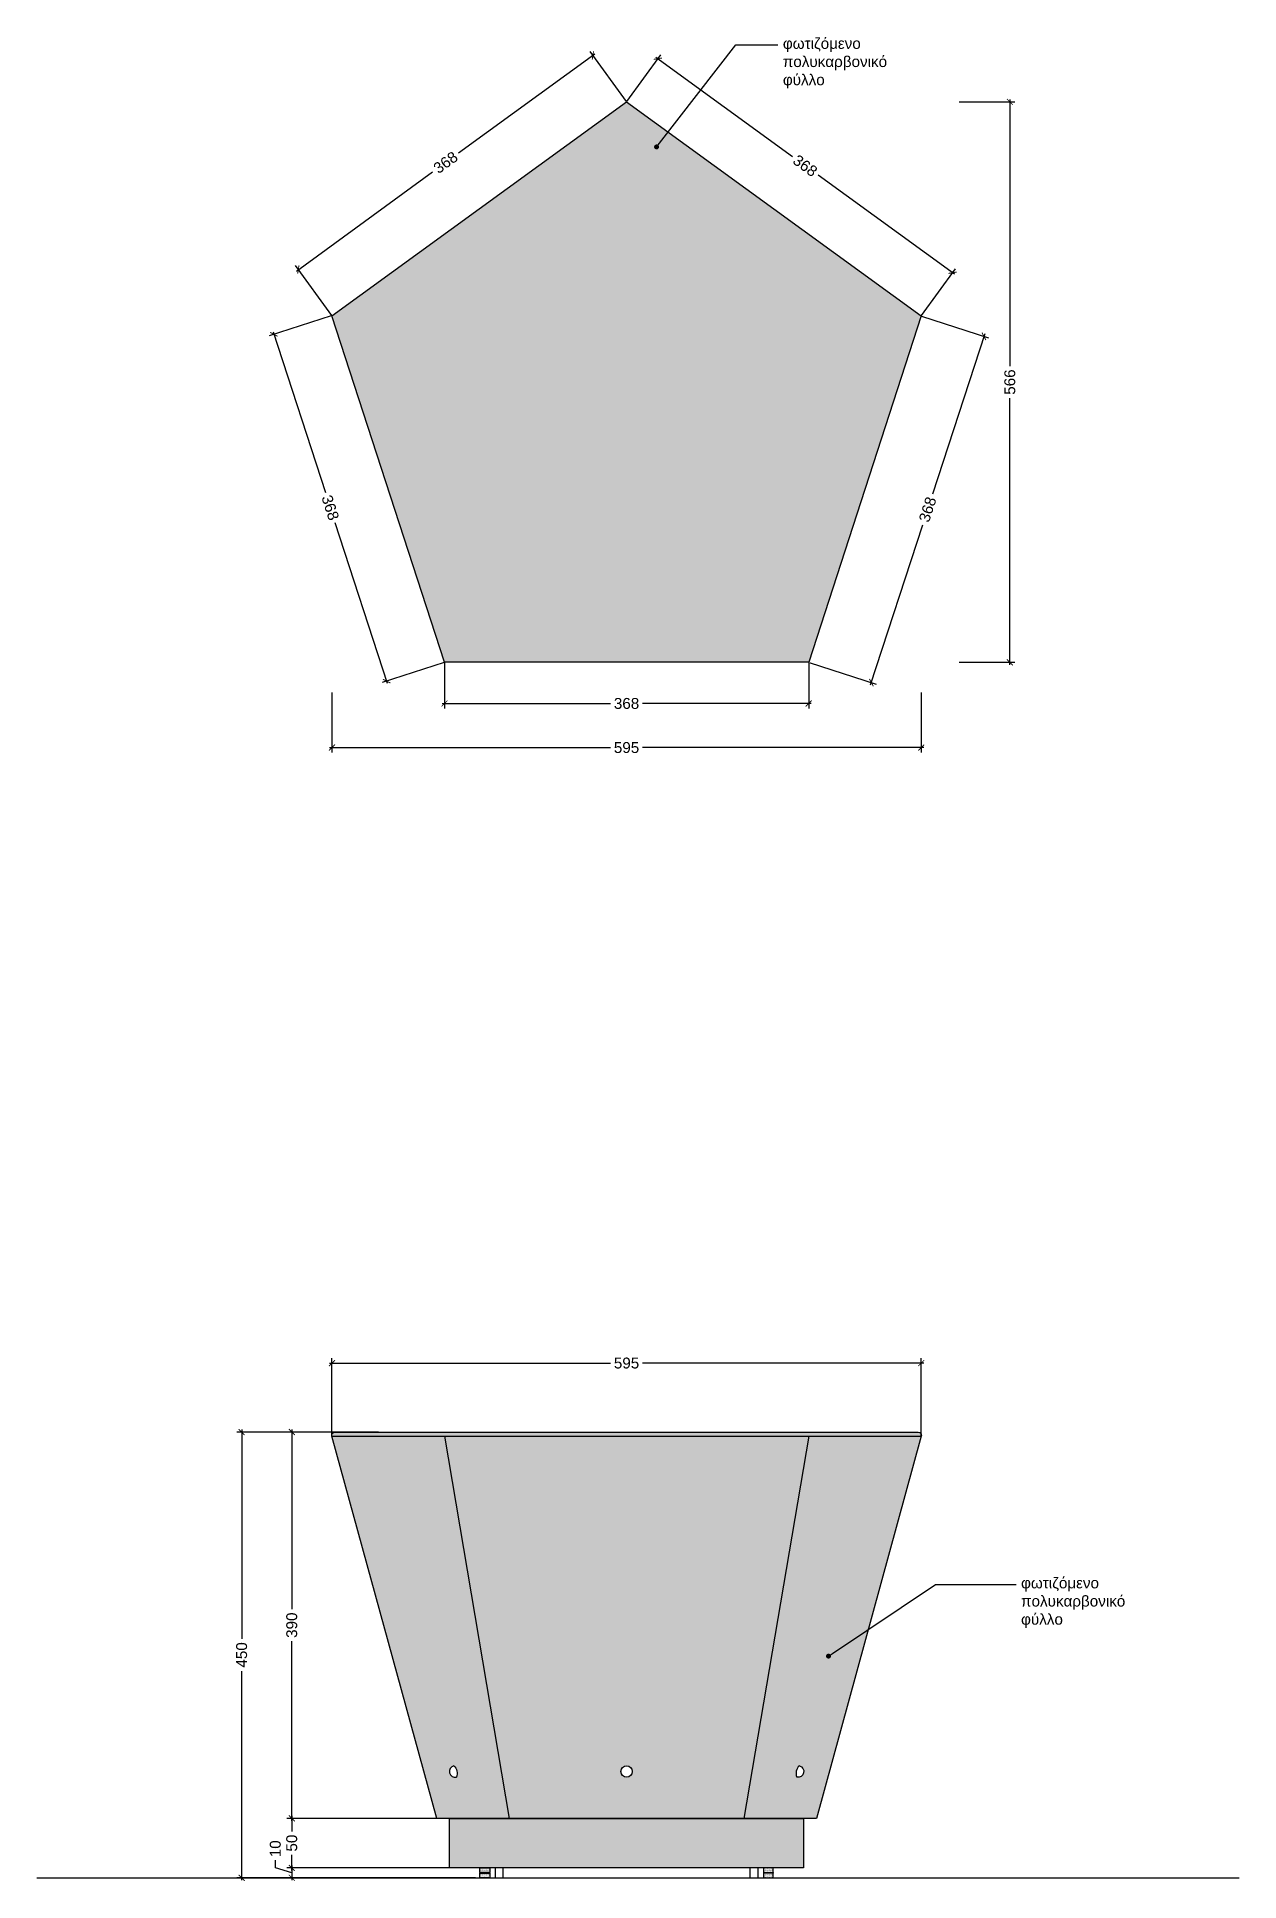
# Model space of a CAD drawing. Header units: millimetres. Extents: x 168.42 to 174.33, y 10.61 to 16.03.
# Drawn here: x 168.418 to 169.632, y 12.547 to 14.409 of the extents above; entities that cross this region are included whole.
import ezdxf
from ezdxf import colors
from ezdxf.entities.mleader import LeaderData, LeaderLine
from ezdxf.math import Vec2, Vec3

# ---------------------------------------------------------------- set-up
doc = ezdxf.new("R2010")
doc.units = ezdxf.units.MM
for name, color, linetype in [('A-01', 1, 'Continuous'), ('A-02', 2, 'Continuous'), ('A-DIM', 150, 'Continuous'), ('A-HATCH', 252, 'Continuous'), ('A-STRUCTURE', 6, 'Continuous'), ('A-WALL LIGHT', 40, 'Continuous')]:
    doc.layers.add(name, color=color, linetype=linetype)
doc.styles.get("Standard").update_dxf_attribs({"font": 'arial.ttf'})
doc.dimstyles.new('1-5', dxfattribs={"dimscale": 0.05, "dimtxt": 0.22, "dimasz": 0.12, "dimexe": 0.1, "dimexo": 0.01, "dimgap": 0.08, "dimtad": 0, "dimdec": 0, "dimlfac": 1000, "dimzin": 0, "dimdsep": 46, "dimtxsty": 'Standard', "dimblk": 'ARCHTICK', "dimcen": 0.09, "dimdle": 0.05, "dimadec": 0, "dimazin": 0, "dimtfac": 1, "dimtdec": 0, "dimtofl": 0, "dimtmove": 1, "dimatfit": 3, "dimldrblk": 'DOT', "dimfxl": 1, "dimtolj": 1, "dimtzin": 0, "dimarcsym": 0})
pattern_1 = [(0, (-2.0497412, 0), (0.000396875, 0.00079375), [0, -0.00079375])]

msp = doc.modelspace()

# ---------------------------------------------------------------- blocks, each defined once
blk = doc.blocks.new('_ArchTick')
at = {"color": 0, "linetype": 'ByBlock', "const_width": 0.15}
blk.add_lwpolyline([(-0.5, -0.5), (0.5, 0.5)], dxfattribs=at)
blk = doc.blocks.new('*D36')
at = {"layer": 'A-DIM', "color": 0, "lineweight": -2, "transparency": 16777216}
for p, q in [((169.0133, 14.3435), (168.9766, 14.3939)), ((168.9815, 14.3914), (168.8439, 14.2913)), ((168.6801, 14.1723), (168.8177, 14.2724)), ((168.7158, 14.1274), (168.6792, 14.1779))]:
    blk.add_line(p, q, dxfattribs=at)
at = {"layer": 'Defpoints', "color": 0, "transparency": 16777216}
for p in [(168.9795, 14.3899), (169.0135, 14.3431), (168.7161, 14.127)]:
    blk.add_point(p, dxfattribs=at)
at = {"layer": 'A-DIM', "color": 0, "lineweight": -2, "transparency": 16777216, "xscale": 0.006, "yscale": 0.006, "zscale": 0.006}
for p, rotation in [((168.9795, 14.3899), 36.00000000000117), ((168.6821, 14.1738), 216.0000000000011)]:
    blk.add_blockref('_ArchTick', p, dxfattribs=dict(at, rotation=rotation))
at = {"layer": 'A-DIM', "color": 0, "transparency": 16777216, "insert": (168.8308, 14.2819), "char_height": 0.011, "attachment_point": 5, "rotation": 36}
blk.add_mtext('\\A1;368', dxfattribs=at)
blk = doc.blocks.new('_Dot')
at = {"color": 0, "linetype": 'ByBlock', "lineweight": -2}
blk.add_line((-0.5, 0), (-1, 0), dxfattribs=at)
at = {"color": 0, "linetype": 'ByBlock', "const_width": 0.5}
blk.add_lwpolyline([(-0.25, 0, 1), (0.25, 0, 1)], format="xyb", close=True, dxfattribs=at)
blk = doc.blocks.new('*D37')
at = {"layer": 'A-DIM', "color": 0, "lineweight": -2, "transparency": 16777216}
for p, q in [((169.3495, 14.3431), (169.4055, 14.3431)), ((169.4005, 14.3456), (169.4005, 14.0764)), ((169.4005, 13.7748), (169.4005, 14.0441)), ((169.3495, 13.7773), (169.4055, 13.7773))]:
    blk.add_line(p, q, dxfattribs=at)
at = {"layer": 'Defpoints', "color": 0, "transparency": 16777216}
for p in [(169.349, 14.3431), (169.349, 13.7773), (169.4005, 13.7773)]:
    blk.add_point(p, dxfattribs=at)
at = {"layer": 'A-DIM', "color": 0, "lineweight": -2, "transparency": 16777216, "xscale": 0.006, "yscale": 0.006, "zscale": 0.006}
for p, rotation in [((169.4005, 14.3431), 90), ((169.4005, 13.7773), 270)]:
    blk.add_blockref('_ArchTick', p, dxfattribs=dict(at, rotation=rotation))
at = {"layer": 'A-DIM', "color": 0, "transparency": 16777216, "insert": (169.4005, 14.0602), "char_height": 0.011, "attachment_point": 5, "rotation": 90}
blk.add_mtext('\\A1;566', dxfattribs=at)
blk = doc.blocks.new('*D38')
at = {"layer": 'A-DIM', "color": 0, "lineweight": -2, "transparency": 16777216}
for p, q in [((169.0138, 14.3435), (169.0482, 14.3907)), ((169.0432, 14.3882), (169.1809, 14.2881)), ((169.3447, 14.1691), (169.207, 14.2691)), ((169.3113, 14.1274), (169.3456, 14.1746))]:
    blk.add_line(p, q, dxfattribs=at)
at = {"layer": 'Defpoints', "color": 0, "transparency": 16777216}
for p in [(169.0135, 14.3431), (169.3427, 14.1706), (169.311, 14.127)]:
    blk.add_point(p, dxfattribs=at)
at = {"layer": 'A-DIM', "color": 0, "lineweight": -2, "transparency": 16777216, "xscale": 0.006, "yscale": 0.006, "zscale": 0.006}
for p, rotation in [((169.0452, 14.3867), 143.9999999999996), ((169.3427, 14.1706), 323.9999999999997)]:
    blk.add_blockref('_ArchTick', p, dxfattribs=dict(at, rotation=rotation))
at = {"layer": 'A-DIM', "color": 0, "transparency": 16777216, "insert": (169.1939, 14.2786), "char_height": 0.011, "attachment_point": 5, "rotation": 324}
blk.add_mtext('\\A1;368', dxfattribs=at)
blk = doc.blocks.new('*D39')
at = {"layer": 'A-DIM', "color": 0, "lineweight": -2, "transparency": 16777216}
for p, q in [((168.7161, 13.7467), (168.7161, 13.6862)), ((169.311, 13.7467), (169.311, 13.6862)), ((168.7136, 13.6912), (168.9974, 13.6912)), ((169.3135, 13.6912), (169.0297, 13.6912))]:
    blk.add_line(p, q, dxfattribs=at)
at = {"layer": 'Defpoints', "color": 0, "transparency": 16777216}
for p in [(168.7161, 13.7472), (169.311, 13.7472), (169.311, 13.6912)]:
    blk.add_point(p, dxfattribs=at)
at = {"layer": 'A-DIM', "color": 0, "lineweight": -2, "transparency": 16777216, "xscale": 0.006, "yscale": 0.006, "zscale": 0.006, "rotation": 180}
blk.add_blockref('_ArchTick', (168.7161, 13.6912), dxfattribs=at)
at = {"layer": 'A-DIM', "color": 0, "lineweight": -2, "transparency": 16777216, "xscale": 0.006, "yscale": 0.006, "zscale": 0.006}
blk.add_blockref('_ArchTick', (169.311, 13.6912), dxfattribs=at)
at = {"layer": 'A-DIM', "color": 0, "transparency": 16777216, "insert": (169.0135, 13.6912), "char_height": 0.011, "attachment_point": 5}
blk.add_mtext('\\A1;595', dxfattribs=at)
blk = doc.blocks.new('*D40')
at = {"layer": 'A-DIM', "color": 0, "lineweight": -2, "transparency": 16777216}
for p, q in [((168.7154, 14.1272), (168.6527, 14.1068)), ((168.6566, 14.1108), (168.7094, 13.9487)), ((168.7721, 13.756), (168.7194, 13.918)), ((168.8293, 13.7772), (168.7666, 13.7568))]:
    blk.add_line(p, q, dxfattribs=at)
at = {"layer": 'Defpoints', "color": 0, "transparency": 16777216}
for p in [(168.7158, 14.1274), (168.8297, 13.7773), (168.7713, 13.7583)]:
    blk.add_point(p, dxfattribs=at)
at = {"layer": 'A-DIM', "color": 0, "lineweight": -2, "transparency": 16777216, "xscale": 0.006, "yscale": 0.006, "zscale": 0.006}
for p, rotation in [((168.6574, 14.1084), 108.0240492769206), ((168.7713, 13.7583), 288.0240492769206)]:
    blk.add_blockref('_ArchTick', p, dxfattribs=dict(at, rotation=rotation))
at = {"layer": 'A-DIM', "color": 0, "transparency": 16777216, "insert": (168.7144, 13.9334), "char_height": 0.011, "attachment_point": 5, "rotation": 288.024}
blk.add_mtext('\\A1;368', dxfattribs=at)
blk = doc.blocks.new('*D41')
at = {"layer": 'A-DIM', "color": 0, "lineweight": -2, "transparency": 16777216}
for p, q in [((168.8297, 13.7768), (168.8297, 13.7307)), ((169.1974, 13.7768), (169.1974, 13.7307)), ((168.8272, 13.7357), (168.9974, 13.7357)), ((169.1999, 13.7357), (169.0297, 13.7357))]:
    blk.add_line(p, q, dxfattribs=at)
at = {"layer": 'Defpoints', "color": 0, "transparency": 16777216}
for p in [(168.8297, 13.7773), (169.1974, 13.7773), (169.1974, 13.7357)]:
    blk.add_point(p, dxfattribs=at)
at = {"layer": 'A-DIM', "color": 0, "lineweight": -2, "transparency": 16777216, "xscale": 0.006, "yscale": 0.006, "zscale": 0.006, "rotation": 180}
blk.add_blockref('_ArchTick', (168.8297, 13.7357), dxfattribs=at)
at = {"layer": 'A-DIM', "color": 0, "lineweight": -2, "transparency": 16777216, "xscale": 0.006, "yscale": 0.006, "zscale": 0.006}
blk.add_blockref('_ArchTick', (169.1974, 13.7357), dxfattribs=at)
at = {"layer": 'A-DIM', "color": 0, "transparency": 16777216, "insert": (169.0135, 13.7357), "char_height": 0.011, "attachment_point": 5}
blk.add_mtext('\\A1;368', dxfattribs=at)
blk = doc.blocks.new('*D42')
at = {"layer": 'A-DIM', "color": 0, "lineweight": -2, "transparency": 16777216}
for p, q in [((169.3114, 14.1268), (169.379, 14.1049)), ((169.3751, 14.1088), (169.3225, 13.947)), ((169.2599, 13.7544), (169.3125, 13.9162)), ((169.1978, 13.7772), (169.2654, 13.7552))]:
    blk.add_line(p, q, dxfattribs=at)
at = {"layer": 'Defpoints', "color": 0, "transparency": 16777216}
for p in [(169.311, 14.127), (169.3743, 14.1064), (169.1974, 13.7773)]:
    blk.add_point(p, dxfattribs=at)
at = {"layer": 'A-DIM', "color": 0, "lineweight": -2, "transparency": 16777216, "xscale": 0.006, "yscale": 0.006, "zscale": 0.006}
for p, rotation in [((169.3743, 14.1064), 72.00000000000219), ((169.2607, 13.7568), 252.0000000000022)]:
    blk.add_blockref('_ArchTick', p, dxfattribs=dict(at, rotation=rotation))
at = {"layer": 'A-DIM', "color": 0, "transparency": 16777216, "insert": (169.3175, 13.9316), "char_height": 0.011, "attachment_point": 5, "rotation": 72}
blk.add_mtext('\\A1;368', dxfattribs=at)
blk = doc.blocks.new('*D43')
at = {"layer": 'A-DIM', "color": 0, "lineweight": -2, "transparency": 16777216}
for p, q in [((168.7631, 13.0002), (168.6705, 13.0002)), ((168.6755, 13.0027), (168.6755, 12.8213)), ((168.6755, 12.6077), (168.6755, 12.789)), ((168.8514, 12.6102), (168.6705, 12.6102))]:
    blk.add_line(p, q, dxfattribs=at)
at = {"layer": 'Defpoints', "color": 0, "transparency": 16777216}
for p in [(168.7636, 13.0002), (168.6755, 12.6102), (168.8519, 12.6102)]:
    blk.add_point(p, dxfattribs=at)
at = {"layer": 'A-DIM', "color": 0, "lineweight": -2, "transparency": 16777216, "xscale": 0.006, "yscale": 0.006, "zscale": 0.006}
for p, rotation in [((168.6755, 13.0002), 90), ((168.6755, 12.6102), 270)]:
    blk.add_blockref('_ArchTick', p, dxfattribs=dict(at, rotation=rotation))
at = {"layer": 'A-DIM', "color": 0, "transparency": 16777216, "insert": (168.6755, 12.8052), "char_height": 0.011, "attachment_point": 5, "rotation": 90}
blk.add_mtext('\\A1;390', dxfattribs=at)
blk = doc.blocks.new('*D44')
at = {"layer": 'A-DIM', "color": 0, "lineweight": -2, "transparency": 16777216}
for p, q in [((168.8514, 12.6102), (168.6705, 12.6102)), ((168.6755, 12.6127), (168.6755, 12.597)), ((168.6755, 12.5577), (168.6755, 12.5733)), ((168.8611, 12.5602), (168.6705, 12.5602))]:
    blk.add_line(p, q, dxfattribs=at)
at = {"layer": 'Defpoints', "color": 0, "transparency": 16777216}
for p in [(168.8519, 12.6102), (168.6755, 12.5602), (168.8616, 12.5602)]:
    blk.add_point(p, dxfattribs=at)
at = {"layer": 'A-DIM', "color": 0, "lineweight": -2, "transparency": 16777216, "xscale": 0.006, "yscale": 0.006, "zscale": 0.006}
for p, rotation in [((168.6755, 12.6102), 90), ((168.6755, 12.5602), 270)]:
    blk.add_blockref('_ArchTick', p, dxfattribs=dict(at, rotation=rotation))
at = {"layer": 'A-DIM', "color": 0, "transparency": 16777216, "insert": (168.6755, 12.5852), "char_height": 0.011, "attachment_point": 5, "rotation": 90}
blk.add_mtext('\\A1;50', dxfattribs=at)
blk = doc.blocks.new('*D45')
at = {"layer": 'A-DIM', "color": 0, "lineweight": -2, "transparency": 16777216}
for p, q in [((168.6589, 12.5601), (168.6589, 12.5681)), ((168.6755, 12.5552), (168.6589, 12.5601)), ((168.8611, 12.5602), (168.6705, 12.5602)), ((168.8611, 12.5502), (168.6705, 12.5502)), ((168.6755, 12.5627), (168.6755, 12.5477))]:
    blk.add_line(p, q, dxfattribs=at)
at = {"layer": 'Defpoints', "color": 0, "transparency": 16777216}
for p in [(168.6755, 12.5502), (168.8616, 12.5602), (168.8616, 12.5502)]:
    blk.add_point(p, dxfattribs=at)
at = {"layer": 'A-DIM', "color": 0, "lineweight": -2, "transparency": 16777216, "xscale": 0.006, "yscale": 0.006, "zscale": 0.006}
for p, rotation in [((168.6755, 12.5602), 90), ((168.6755, 12.5502), 270)]:
    blk.add_blockref('_ArchTick', p, dxfattribs=dict(at, rotation=rotation))
at = {"layer": 'A-DIM', "color": 0, "transparency": 16777216, "insert": (168.6589, 12.5795), "char_height": 0.011, "attachment_point": 5, "rotation": 90}
blk.add_mtext('\\A1;10', dxfattribs=at)
blk = doc.blocks.new('*D46')
at = {"layer": 'A-DIM', "color": 0, "lineweight": -2, "transparency": 16777216}
for p, q in [((168.7527, 13.0002), (168.6199, 13.0002)), ((168.6249, 13.0027), (168.6249, 12.7915)), ((168.6249, 12.5477), (168.6249, 12.7588)), ((168.7527, 12.5502), (168.6199, 12.5502))]:
    blk.add_line(p, q, dxfattribs=at)
at = {"layer": 'Defpoints', "color": 0, "transparency": 16777216}
for p in [(168.7532, 13.0002), (168.6249, 12.5502), (168.7532, 12.5502)]:
    blk.add_point(p, dxfattribs=at)
at = {"layer": 'A-DIM', "color": 0, "lineweight": -2, "transparency": 16777216, "xscale": 0.006, "yscale": 0.006, "zscale": 0.006}
for p, rotation in [((168.6249, 13.0002), 90), ((168.6249, 12.5502), 270)]:
    blk.add_blockref('_ArchTick', p, dxfattribs=dict(at, rotation=rotation))
at = {"layer": 'A-DIM', "color": 0, "transparency": 16777216, "insert": (168.6249, 12.7752), "char_height": 0.011, "attachment_point": 5, "rotation": 90}
blk.add_mtext('\\A1;450', dxfattribs=at)
blk = doc.blocks.new('*D47')
at = {"layer": 'A-DIM', "color": 0, "lineweight": -2, "transparency": 16777216}
for p, q in [((168.7161, 12.9967), (168.7161, 13.0748)), ((169.311, 12.9967), (169.311, 13.0748)), ((168.7136, 13.0698), (168.9974, 13.0698)), ((169.3135, 13.0698), (169.0297, 13.0698))]:
    blk.add_line(p, q, dxfattribs=at)
at = {"layer": 'Defpoints', "color": 0, "transparency": 16777216}
for p in [(169.311, 13.0698), (168.7161, 12.9962), (169.311, 12.9962)]:
    blk.add_point(p, dxfattribs=at)
at = {"layer": 'A-DIM', "color": 0, "lineweight": -2, "transparency": 16777216, "xscale": 0.006, "yscale": 0.006, "zscale": 0.006, "rotation": 180}
blk.add_blockref('_ArchTick', (168.7161, 13.0698), dxfattribs=at)
at = {"layer": 'A-DIM', "color": 0, "lineweight": -2, "transparency": 16777216, "xscale": 0.006, "yscale": 0.006, "zscale": 0.006}
blk.add_blockref('_ArchTick', (169.311, 13.0698), dxfattribs=at)
at = {"layer": 'A-DIM', "color": 0, "transparency": 16777216, "insert": (169.0135, 13.0698), "char_height": 0.011, "attachment_point": 5}
blk.add_mtext('\\A1;595', dxfattribs=at)

# ---------------------------------------------------------------- dimensions: what is measured, and where the dimension line sits
at = {"layer": 'A-DIM'}
for p1, p2, distance, picture, middle in [((168.7161, 14.127), (169.0135, 14.3431), 0.0579, '*D36', (168.8308, 14.2819)), ((169.0135, 14.3431), (169.311, 14.127), 0.0539, '*D38', (169.1939, 14.2786)), ((168.7158, 14.1274), (168.8297, 13.7773), -0.0614, '*D40', (168.7144, 13.9334)), ((169.1974, 13.7773), (169.311, 14.127), -0.0666, '*D42', (169.3175, 13.9316)), ((168.8297, 13.7773), (169.1974, 13.7773), -0.0417, '*D41', (169.0135, 13.7357))]:
    dim = msp.add_aligned_dim(p1=p1, p2=p2, distance=distance, dimstyle='1-5', dxfattribs=at)
    dim.commit()
    dim.dimension.update_dxf_attribs({"geometry": picture, "text_midpoint": middle})
for base, p1, p2, picture, middle in [((169.4005, 13.7773), (169.349, 14.3431), (169.349, 13.7773), '*D37', (169.4005, 14.0602)), ((168.6249, 12.5502), (168.7532, 13.0002), (168.7532, 12.5502), '*D46', (168.6249, 12.7752)), ((168.6755, 12.6102), (168.7636, 13.0002), (168.8519, 12.6102), '*D43', (168.6755, 12.8052)), ((168.6755, 12.5602), (168.8519, 12.6102), (168.8616, 12.5602), '*D44', (168.6755, 12.5852)), ((168.6755, 12.5502), (168.8616, 12.5602), (168.8616, 12.5502), '*D45', (168.6589, 12.5721))]:
    dim = msp.add_linear_dim(base=base, p1=p1, p2=p2, angle=90, dimstyle='1-5', dxfattribs=at)
    dim.commit()
    dim.dimension.update_dxf_attribs({"geometry": picture, "text_midpoint": middle})
for base, p1, p2, picture, middle in [((169.311, 13.6912), (168.7161, 13.7472), (169.311, 13.7472), '*D39', (169.0135, 13.6912)), ((169.311, 13.0698), (168.7161, 12.9962), (169.311, 12.9962), '*D47', (169.0135, 13.0698))]:
    dim = msp.add_linear_dim(base=base, p1=p1, p2=p2, dimstyle='1-5', dxfattribs=at)
    dim.commit()
    dim.dimension.update_dxf_attribs({"geometry": picture, "text_midpoint": middle})

# ---------------------------------------------------------------- hatches: boundary and pattern name
at = {"layer": 'A-HATCH', "true_color": 0xff0000}
h = msp.add_hatch(color=1, dxfattribs=at)
h.dxf.hatch_style = 1
h.paths.add_polyline_path([(169.311, 14.127), (169.1974, 13.7773), (168.8297, 13.7773), (168.7161, 14.127), (169.0135, 14.3431)])
h = msp.add_hatch(color=1, dxfattribs=at)
h.dxf.hatch_style = 1
edge = h.paths.add_edge_path(flags=16)
edge.add_arc((169.0135, 12.6575), 0.00568, 0, 360)
edge = h.paths.add_edge_path(flags=16)
edge.add_arc((169.1947, 12.6555), 0.0102, 131.2766, 201.5383)
edge.add_arc((169.1866, 12.6575), 0.00584, 256.6617, 436.1532)
edge = h.paths.add_edge_path(flags=16)
edge.add_arc((168.8324, 12.6555), 0.0102, 338.4617, 408.7234)
edge.add_arc((168.8405, 12.6575), 0.00584, 103.8468, 283.3383)
edge = h.paths.add_edge_path()
edge.add_line((168.8809, 12.6102), (168.8219, 12.6102))
edge.add_line((168.8219, 12.6102), (168.7161, 12.9962))
edge.add_arc((168.719, 12.9972), 0.003, 90, 197.7182, ccw=False)
edge.add_line((168.719, 13.0002), (169.3081, 13.0002))
edge.add_arc((169.3081, 12.9972), 0.003, -17.7182, 90, ccw=False)
edge.add_line((169.311, 12.9962), (169.2052, 12.6102))
edge.add_line((169.2052, 12.6102), (169.1462, 12.6102))
edge.add_line((169.1462, 12.6102), (168.8809, 12.6102))
at = {"layer": 'A-HATCH'}
h = msp.add_hatch(color=254, dxfattribs=at)
h.dxf.hatch_style = 1
h.paths.add_polyline_path([(168.8349, 12.6102), (169.1922, 12.6102), (169.1922, 12.5602), (168.8349, 12.5602)])
h = msp.add_hatch(dxfattribs=at)
h.set_pattern_fill('DOTS', color=251, scale=0.0005)
h.set_pattern_definition(pattern_1)
h.paths.add_polyline_path([(168.8754, 12.5602), (168.8654, 12.5602), (168.8654, 12.5554), (168.8754, 12.5554)])
h.paths.add_polyline_path([(168.8754, 12.5549), (168.8654, 12.5549), (168.8654, 12.5502), (168.8754, 12.5502)])
h = msp.add_hatch(dxfattribs=at)
h.set_pattern_fill('DOTS', color=251, scale=0.0005)
h.set_pattern_definition(pattern_1)
h.paths.add_polyline_path([(169.1617, 12.5602), (169.1517, 12.5602), (169.1517, 12.5554), (169.1617, 12.5554)])
h.paths.add_polyline_path([(169.1617, 12.5549), (169.1517, 12.5549), (169.1517, 12.5502), (169.1617, 12.5502)])

# ---------------------------------------------------------------- linework, layer by layer
at = {"layer": 'A-01'}
for points in [[(168.8654, 12.5554), (168.8654, 12.5602), (168.8754, 12.5602), (168.8754, 12.5554)], [(168.8754, 12.5549), (168.8754, 12.5502), (168.8654, 12.5502), (168.8654, 12.5549)], [(169.1617, 12.5554), (169.1617, 12.5602), (169.1517, 12.5602), (169.1517, 12.5554)], [(169.1517, 12.5549), (169.1517, 12.5502), (169.1617, 12.5502), (169.1617, 12.5549)]]:
    msp.add_lwpolyline(points, close=True, dxfattribs=at)
for points in [[(168.8809, 12.5602), (168.8809, 12.5502)], [(168.8889, 12.5502), (168.8889, 12.5602)], [(169.1382, 12.5502), (169.1382, 12.5602)], [(169.1462, 12.5602), (169.1462, 12.5502)]]:
    msp.add_lwpolyline(points, dxfattribs=at)
for centre, start, end in [((168.8654, 12.5552), 270, 90), ((168.8754, 12.5552), 90, 270), ((169.1517, 12.5552), 270, 90), ((169.1617, 12.5552), 90, 270)]:
    msp.add_arc(centre, 0.000259, start, end, dxfattribs=at)
at = {"layer": 'A-02'}
for p, q in [((168.7161, 12.9962), (169.311, 12.9962)), ((168.8809, 12.6102), (169.1462, 12.6102))]:
    msp.add_line(p, q, dxfattribs=at)
msp.add_lwpolyline([(168.8809, 12.6102), (168.8219, 12.6102), (168.7161, 12.9962, -0.507977), (168.719, 13.0002), (169.3081, 13.0002, -0.507977), (169.311, 12.9962), (169.2052, 12.6102), (169.1462, 12.6102)], format="xyb", close=True, dxfattribs=at)
for points in [[(168.8297, 12.9962), (168.8951, 12.6102)], [(169.1974, 12.9962), (169.132, 12.6102)]]:
    msp.add_lwpolyline(points, dxfattribs=at)
for points in [[(168.8391, 12.6632, 0.995572), (168.8418, 12.6518, 0.995572)], [(168.8391, 12.6632, -0.316555), (168.8418, 12.6518)], [(169.188, 12.6632, 0.316555), (169.1853, 12.6518)], [(169.188, 12.6632, -0.995572), (169.1853, 12.6518, -0.995572)]]:
    msp.add_lwpolyline(points, format="xyb", dxfattribs=at)
msp.add_lwpolyline([(168.8349, 12.6102), (169.1922, 12.6102), (169.1922, 12.5602), (168.8349, 12.5602)], close=True, dxfattribs=at)
msp.add_circle((169.0135, 12.6575), 0.00568, dxfattribs=at)
at = {"layer": 'A-STRUCTURE'}
msp.add_line((168.4181, 12.5502), (169.632, 12.5502), dxfattribs=at)
at = {"layer": 'A-WALL LIGHT'}
msp.add_lwpolyline([(169.311, 14.127), (169.1974, 13.7773), (168.8297, 13.7773), (168.7161, 14.127), (169.0135, 14.3431)], close=True, dxfattribs=at)

msp.set_redraw_order([(e.dxf.handle, doc.entitydb.next_handle()) for e in msp.query("TEXT MTEXT ATTDEF DIMENSION ARC_DIMENSION")])  # texts and dimensions are drawn at this point

# ---------------------------------------------------------------- leaders
ml = msp.add_multileader_mtext('Standard')
ml.set_content('φωτιζόμενο πολυκαρβονικό φύλλο', color=256)
ml.set_leader_properties()
ml.set_arrow_properties(name='DOT')
ml.build(insert=Vec2(0, 0))
ml.multileader.update_dxf_attribs({"dogleg_length": 0.25, "arrow_head_size": 0.005, "scale": 0.05})
ctx = ml.context
ctx.base_point, ctx.scale, ctx.char_height, ctx.arrow_head_size, ctx.landing_gap_size, ctx.plane_origin = Vec3(169.1663, 14.4006), 0.05, 0.011, 0.005, 0.005, Vec3(169.0403, 14.3666)
notes = []
notes.append((ctx, [(0, (1, 1, 0), (169.1237, 14.4006), (1, 0), 0.0425, [(0, [(169.0438, 14.2976)], 0, [])])]))
ctx.mtext.insert, ctx.mtext.width, ctx.mtext.defined_height, ctx.mtext.flow_direction = Vec3(169.1713, 14.4076), 0.187106, 0.0559, 5
ml = msp.add_multileader_mtext('Standard')
ml.set_content('φωτιζόμενο πολυκαρβονικό φύλλο', color=256)
ml.set_leader_properties()
ml.set_arrow_properties(name='DOT')
ml.build(insert=Vec2(0, 0))
ml.multileader.update_dxf_attribs({"dogleg_length": 0.25, "arrow_head_size": 0.005, "scale": 0.05})
ctx = ml.context
ctx.base_point, ctx.scale, ctx.char_height, ctx.arrow_head_size, ctx.landing_gap_size, ctx.plane_origin = Vec3(169.4068, 12.8464), 0.05, 0.011, 0.005, 0.005, Vec3(169.267, 12.8124)
notes.append((ctx, [(0, (1, 1, 0), (169.3256, 12.8464), (1, 0), 0.0812, [(0, [(169.2174, 12.774)], 0, [])])]))
ctx.mtext.insert, ctx.mtext.width, ctx.mtext.defined_height, ctx.mtext.flow_direction = Vec3(169.4118, 12.8534), 0.187106, 0.0559, 5
for ctx, leaders in notes:
    for number, flags, end, landing, length, lines in leaders:
        leader = LeaderData()
        leader.index, (leader.has_last_leader_line, leader.has_dogleg_vector, leader.attachment_direction) = number, flags
        leader.last_leader_point, leader.dogleg_vector, leader.dogleg_length = Vec3(end), Vec3(landing), length
        for number, points, colour, breaks in lines:
            line = LeaderLine()
            line.index, line.vertices, line.color, line.breaks = number, Vec3.list(points), colors.encode_raw_color(colour), breaks
            leader.lines.append(line)
        ctx.leaders.append(leader)

doc.saveas('drawing.dxf')
